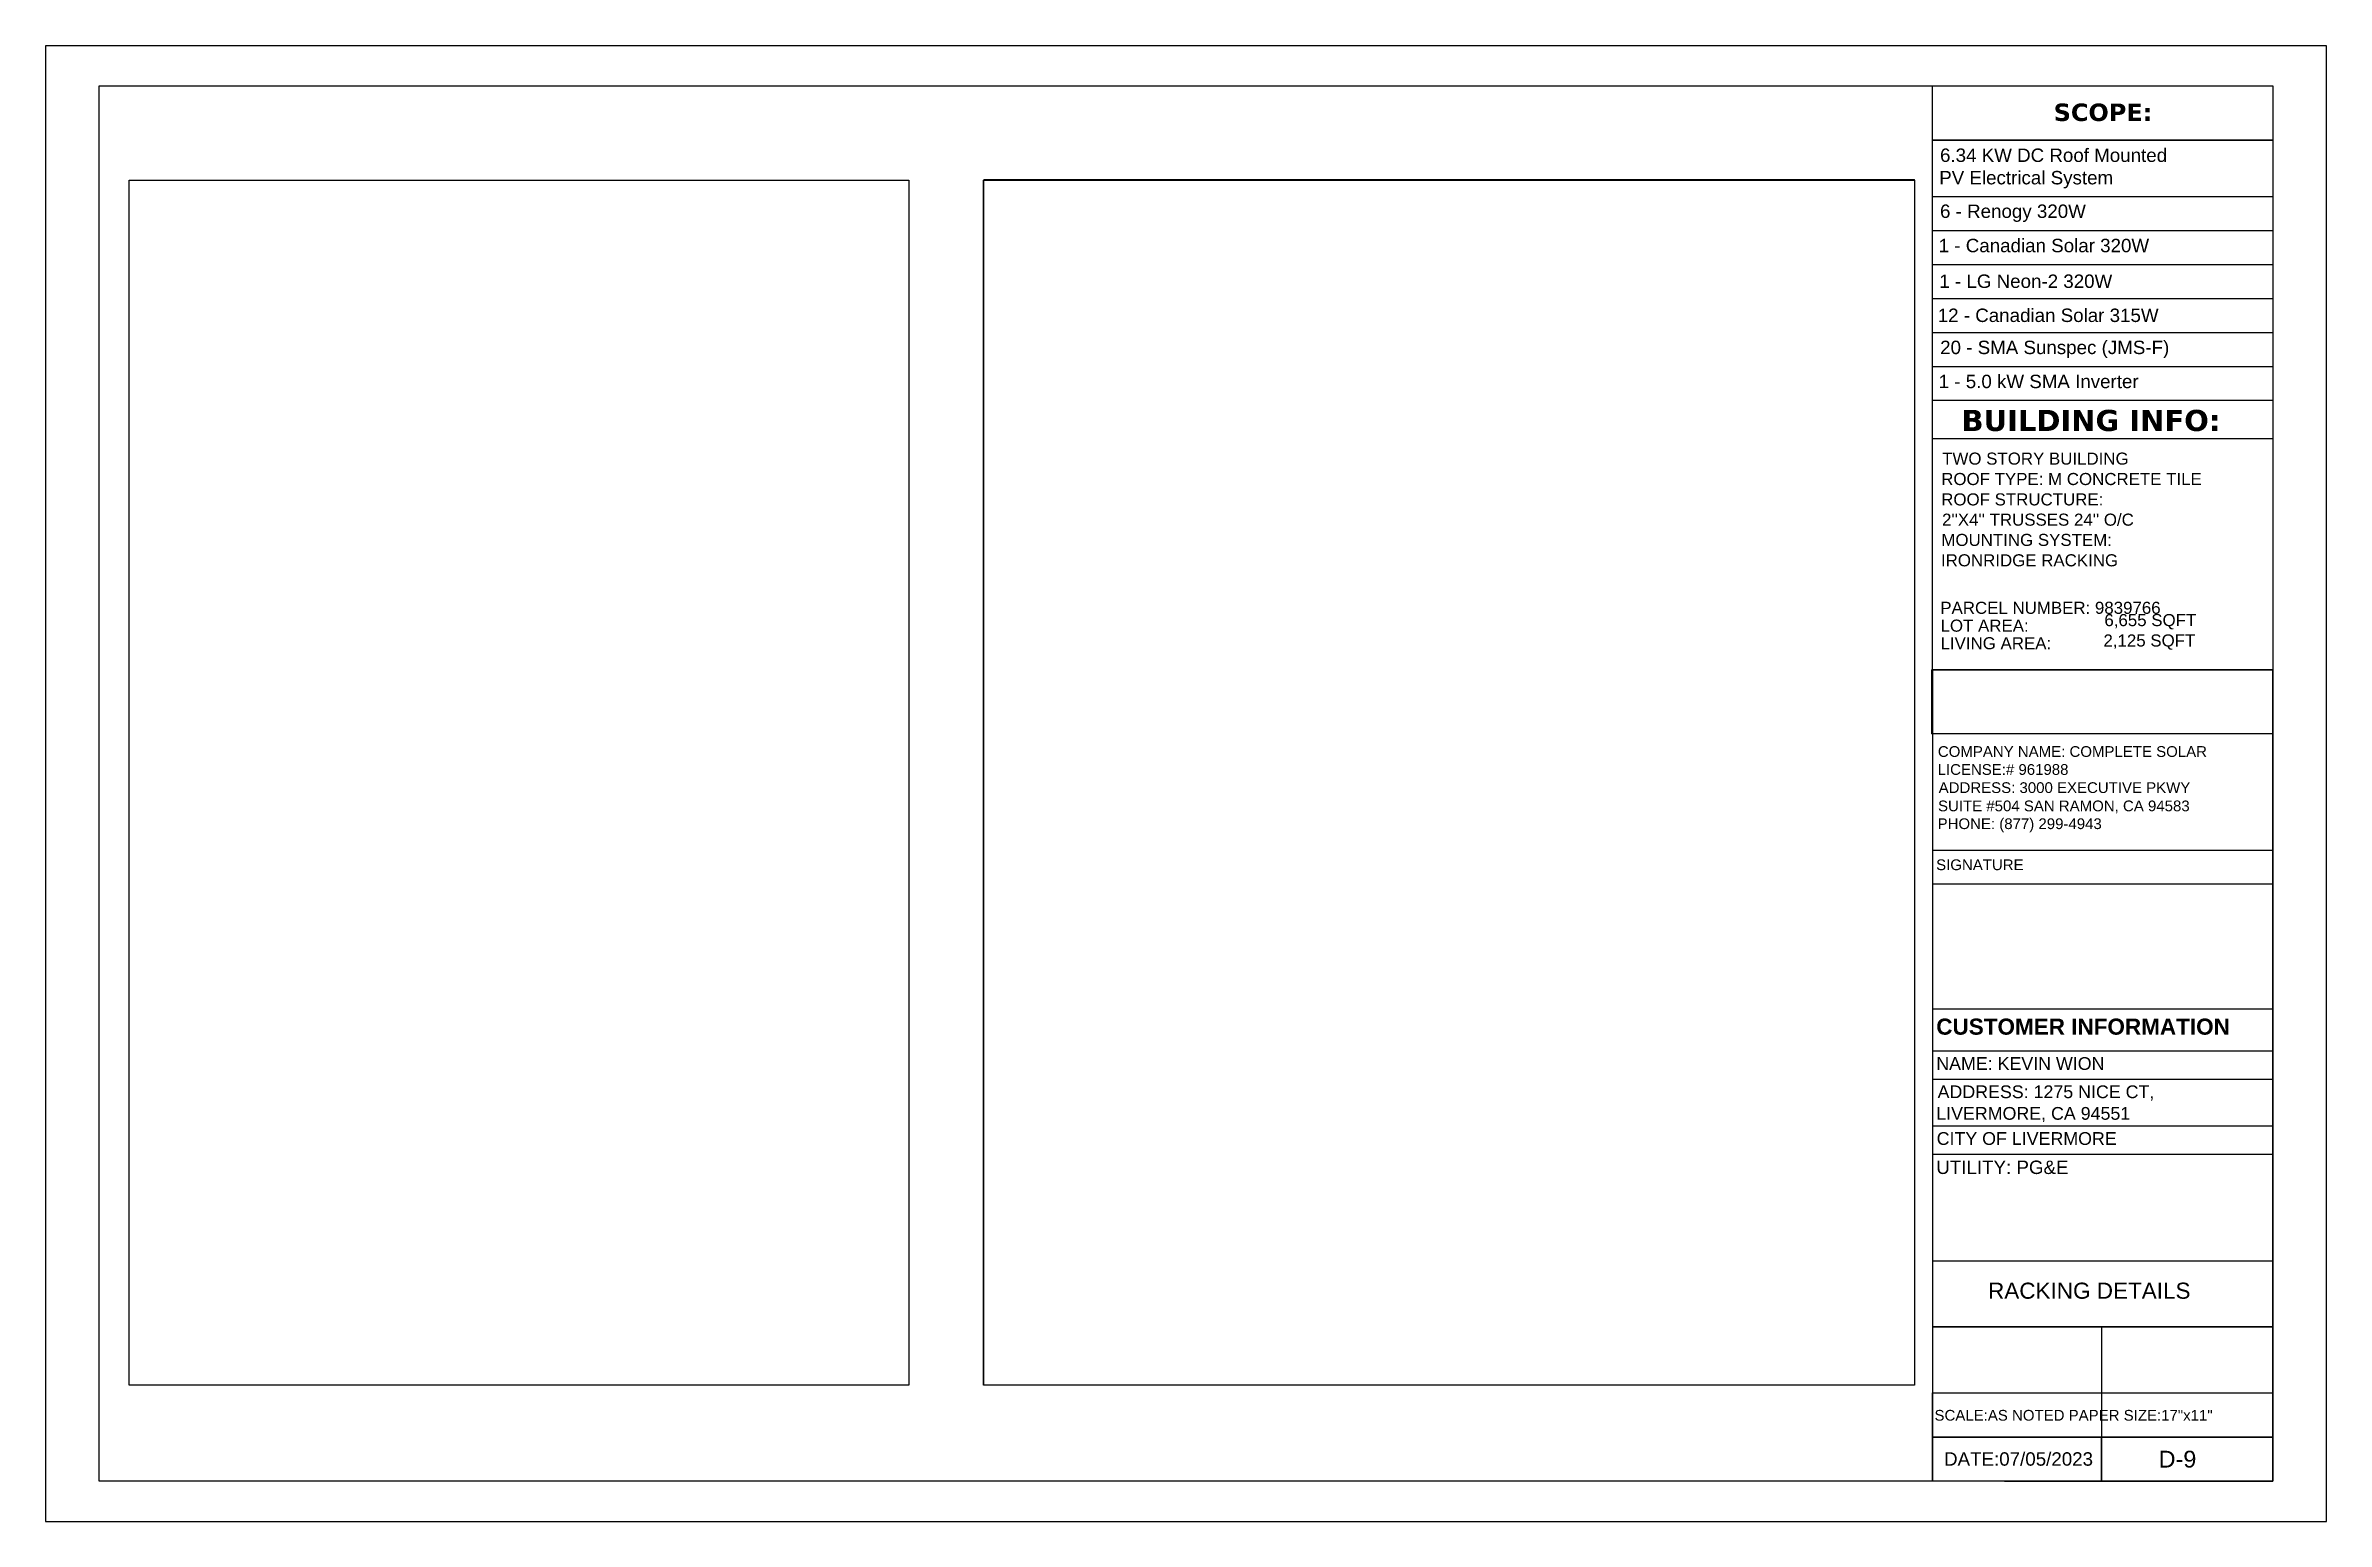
# Model space of a CAD drawing. Header units: inches. Extents: x 347 to 7477, y 1065 to 7514.
# Drawn here: x 5766 to 7466, y 2281 to 3381 of the extents above; entities that cross this region are included whole.
import ezdxf

# ---------------------------------------------------------------- set-up
doc = ezdxf.new("R2010")
doc.units = ezdxf.units.IN
doc.header["$MEASUREMENT"] = 0
for name, color, linetype in [('PDF16_0', 7, 'Continuous'), ('PDF16_PDF_Geometry', 7, 'Continuous'), ('PDF16_Text', 7, 'Continuous'), ('PDF5_Text', 7, 'Continuous')]:
    doc.layers.add(name, color=color, linetype=linetype)
doc.styles.add('PDF Arial', font='arial.ttf')
doc.styles.add('PDF Arial Bold', font='arialbd.ttf')
doc.styles.add('PDF Verdana Bold', font='verdanab.ttf')
picture_1 = doc.add_image_def('image22.png', size_in_pixel=(45, 240))
picture_2 = doc.add_image_def('image23.png', size_in_pixel=(2553, 1652))
picture_3 = doc.add_image_def('image24.png', size_in_pixel=(1652, 1276))

msp = doc.modelspace()

# ---------------------------------------------------------------- texts
at = {"layer": 'PDF16_Text', "attachment_point": 7}
for s, insert, char_height, style in [('SCOPE:', (7262.9, 3324.1), 13, 'PDF Verdana Bold'), ('6.34 KW DC Roof Mounted', (7178.2, 3293.7), 10, 'PDF Arial'), ('PV Electrical System', (7177.6, 3274.1), 10, 'PDF Arial'), ('6 - Renogy 320W', (7178.2, 3249.1), 10, 'PDF Arial'), ('1 - Canadian Solar 320W', (7177.2, 3226.4), 10, 'PDF Arial'), ('20 - SMA Sunspec (JMS-F)', (7178.3, 3147.6), 10, 'PDF Arial'), ('1 - 5.0 kW SMA Inverter', (7177.2, 3125.1), 10, 'PDF Arial'), ('BUILDING INFO:', (7194.2, 3093), 15.749, 'PDF Verdana Bold'), ('TWO STORY BUILDING', (7179.8, 3068.1), 9, 'PDF Arial'), ('ROOF TYPE: M CONCRETE TILE', (7179.1, 3052.9), 9, 'PDF Arial'), ('ROOF STRUCTURE:', (7179.1, 3037.7), 9, 'PDF Arial'), ("2''X4'' TRUSSES 24'' O/C", (7179.7, 3022.6), 9, 'PDF Arial'), ('MOUNTING SYSTEM:', (7179.2, 3007.5), 9, 'PDF Arial'), ('IRONRIDGE RACKING', (7178.9, 2992.3), 9, 'PDF Arial'), ('2,125 SQFT', (7300, 2930.2), 9, 'PDF Arial'), ('6,655 SQFT', (7300.7, 2945.4), 9, 'PDF Arial'), ('COMPANY NAME: COMPLETE SOLAR', (7176.6, 2850.3), 8, 'PDF Arial'), ('LICENSE:# 961988', (7176.4, 2836.9), 8, 'PDF Arial'), ('ADDRESS: 3000 EXECUTIVE PKWY', (7177.2, 2823.4), 8, 'PDF Arial'), ('SUITE #504 SAN RAMON, CA 94583', (7176.7, 2808.4), 8, 'PDF Arial'), ('PHONE: (877) 299-4943', (7176.4, 2794.2), 8, 'PDF Arial'), ('SIGNATURE', (7175.3, 2765.9), 8, 'PDF Arial'), ('CUSTOMER INFORMATION', (7175.4, 2643.2), 12, 'PDF Arial Bold'), ('NAME: KEVIN WION', (7175.4, 2617), 9.5, 'PDF Arial'), ('ADDRESS: 1275 NICE CT,', (7176.4, 2594.3), 9.5, 'PDF Arial'), ('LIVERMORE, CA 94551', (7175.4, 2578.2), 9.5, 'PDF Arial'), ('CITY OF LIVERMORE', (7175.7, 2561.1), 9.5, 'PDF Arial'), ('UTILITY: PG&E', (7175.4, 2539.4), 10, 'PDF Arial'), ('RACKING DETAILS', (7214, 2446.4), 12, 'PDF Arial'), ('SCALE:AS NOTED PAPER SIZE:17"x11"', (7174.1, 2355.6), 8, 'PDF Arial'), ('DATE:07/05/2023', (7181.2, 2322), 10, 'PDF Arial'), ('D-9', (7341.1, 2320.6), 12.5, 'PDF Arial')]:
    msp.add_mtext(s, dxfattribs=dict(at, insert=insert, char_height=char_height, style=style))
at = {"layer": 'PDF5_Text', "attachment_point": 7, "style": 'PDF Arial'}
for s, insert, char_height in [('1 - LG Neon-2 320W', (7177.7, 3199.8), 10), ('12 - Canadian Solar 315W', (7176.5, 3174.4), 10), ('PARCEL NUMBER: 9839766', (7178.4, 2956.9), 9), ('LOT AREA:', (7178.6, 2943.6), 9), ('LIVING AREA:', (7178.6, 2930.5), 9)]:
    msp.add_mtext(s, dxfattribs=dict(at, insert=insert, char_height=char_height))

# ---------------------------------------------------------------- linework, layer by layer
at = {"layer": 'PDF16_0', "lineweight": 25}
for points in [[(5766.3, 3380.5), (5766.3, 2280.6), (7466.2, 2280.6), (7466.2, 3380.5)], [(7426.2, 3310.1), (7172.7, 3310.1)], [(7426.2, 3310.1), (7426.2, 3116.1), (7172.7, 3116.1), (7172.7, 3310.1)], [(6409.7, 2382.2), (5828.6, 2382.2), (5828.6, 3280.2), (6409.7, 3280.2)], [(7159.2, 2382.2), (6465.2, 2382.2), (6465.2, 3280.2), (7159.2, 3280.2)], [(7172.7, 2867.7), (7172.7, 2915.3), (7426.2, 2915.3), (7426.2, 2867.7)]]:
    msp.add_lwpolyline(points, close=True, dxfattribs=at)
for points in [[(7172.7, 2915.3), (7172.7, 3350.6)], [(7172.7, 3268.1), (7426.2, 3268.1)], [(7172.7, 3242.8), (7426.2, 3242.8)], [(7172.7, 3217.4), (7426.2, 3217.4)], [(7172.7, 3192.1), (7426.2, 3192.1)], [(7172.7, 3166.8), (7426.2, 3166.8)], [(7172.7, 3141.4), (7426.2, 3141.4)], [(7172.7, 3087.7), (7426.2, 3087.7)], [(7172.8, 2780.8), (7426.3, 2780.8)], [(7172.8, 2755.8), (7426.3, 2755.8)]]:
    msp.add_lwpolyline(points, dxfattribs=at)
at = {"layer": 'PDF16_PDF_Geometry', "lineweight": 25}
for points in [[(7426.2, 3350.6), (7426.2, 2310.6), (5806.3, 2310.6), (5806.3, 3350.6), (7426.2, 3350.6), (7426.2, 2310.6), (7172.7, 2310.6), (7172.7, 2343.4), (7426.2, 2343.4), (7172.7, 2343.4), (7172.7, 2376.4), (7426.2, 2376.4)], [(7426.2, 2832.7), (7426.2, 2376.4), (7426.2, 2343.4), (7426.2, 2310.6), (7426.2, 2915.3), (7172.7, 2915.3), (7172.7, 2310.6)], [(7172.7, 2662.7), (7426.2, 2662.7)], [(7172.7, 2631.4), (7426.2, 2631.4)], [(7172.7, 2610.3), (7426.2, 2610.3)], [(7172.7, 2575.4), (7426.3, 2575.4)], [(7172.7, 2554.3), (7426.3, 2554.3)], [(7172.7, 2474.7), (7426.3, 2474.7)], [(7176.3, 2425.6), (7426.2, 2425.6), (7172.7, 2425.6), (7426.2, 2425.6), (7298.6, 2425.6), (7298.6, 2376.4), (7426.2, 2376.4), (7426.2, 2425.6)], [(7298.6, 2376.4), (7298.6, 2343.4), (7298.6, 2310.6)]]:
    msp.add_lwpolyline(points, dxfattribs=at)
msp.add_lwpolyline([(7426.2, 2343.4), (7426.2, 2310.6), (7298.6, 2310.6), (7298.6, 2343.4)], close=True, dxfattribs=at)
at = {"layer": 'PDF16_PDF_Geometry', "color": 251, "lineweight": 25, "true_color": 0x525252}
msp.add_lwpolyline([(7226.3, 2310.6), (7426.2, 2310.6)], dxfattribs=at)

msp.set_redraw_order([(e.dxf.handle, doc.entitydb.next_handle()) for e in msp.query("TEXT MTEXT ATTDEF DIMENSION ARC_DIMENSION")])  # texts and dimensions are drawn at this point

# ---------------------------------------------------------------- pictures from other files: only their frames are drawn
at = {"layer": 'PDF16_0', "color": 7, "lineweight": 0}
image = msp.add_image(picture_2, insert=(6409.7, 2382.2), size_in_units=(898.1, 581.2), rotation=90, dxfattribs=at)
image.dxf.flags = 15
image = msp.add_image(picture_3, insert=(7159.2, 2382.2), size_in_units=(898.6, 693.7), rotation=90, dxfattribs=at)
image.dxf.flags = 15
image = msp.add_image(picture_1, insert=(7426.2, 2867.7), size_in_units=(47.5, 254.3), rotation=90, dxfattribs=at)
image.dxf.flags = 15

doc.saveas('drawing.dxf')
